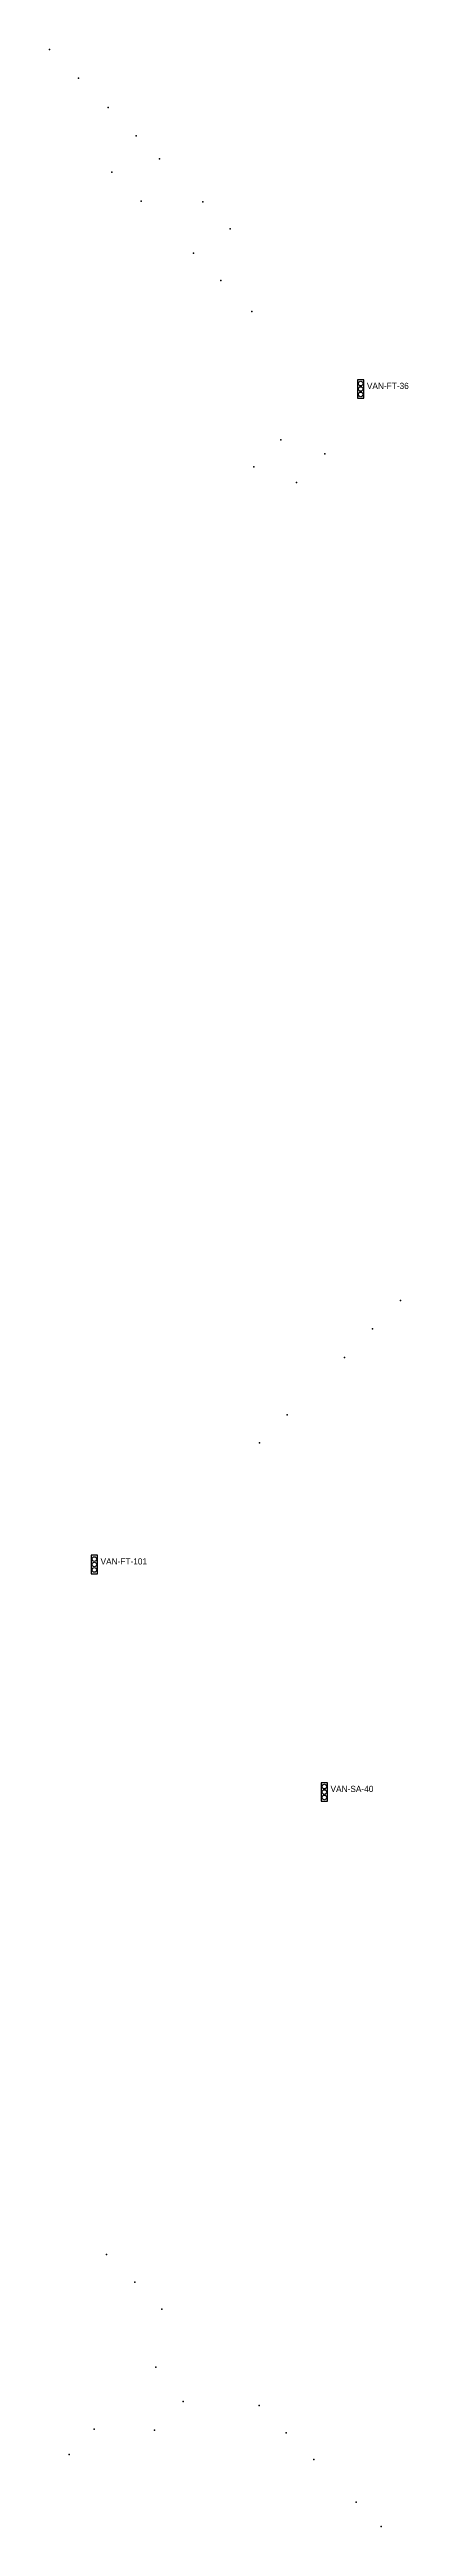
# Model space of a CAD drawing. Header units: inches. Extents: x 486474 to 494239, y 5455982 to 5460069.
# Drawn here: x 490358 to 490473, y 5457944 to 5458743 of the extents above; entities that cross this region are included whole.
import ezdxf

# ---------------------------------------------------------------- set-up
doc = ezdxf.new("R2010")
doc.units = ezdxf.units.IN
doc.header["$MEASUREMENT"] = 0
doc.layers.add('Parking Meters', color=10, linetype='Continuous')
doc.layers.add('Traffic Signals', color=10, linetype='Continuous')

msp = doc.modelspace()

# ---------------------------------------------------------------- texts
at = {"layer": 'Traffic Signals', "color": 1}
for s, p in [('VAN-FT-36', (490459.9, 5458633.79)), ('VAN-FT-101', (490373.99, 5458254.47)), ('VAN-SA-40', (490448.18, 5458181.05))]:
    msp.add_text(s, height=2, dxfattribs=at).set_placement(p)

# ---------------------------------------------------------------- linework, layer by layer
at = {"layer": 'Parking Meters', "color": 7}
for p in [(490357.54, 5458743.33), (490357.54, 5458743.33), (490366.85, 5458734.05), (490366.85, 5458734.05), (490376.4, 5458724.65), (490376.4, 5458724.65), (490385.49, 5458715.44), (490393.02, 5458708.05), (490377.6, 5458703.73), (490377.6, 5458703.73), (490387.04, 5458694.42), (490387.04, 5458694.42), (490406.99, 5458694.17), (490415.75, 5458685.51), (490415.75, 5458685.51), (490403.98, 5458677.65), (490403.98, 5458677.65), (490412.75, 5458668.77), (490412.75, 5458668.77), (490422.77, 5458658.84), (490422.77, 5458658.84), (490432.13, 5458617.42), (490432.13, 5458617.42), (490423.39, 5458608.68), (490423.39, 5458608.68), (490446.38, 5458612.82), (490446.38, 5458612.82), (490437.2, 5458603.59), (490437.2, 5458603.59), (490470.72, 5458339.63), (490470.72, 5458339.63), (490461.69, 5458330.48), (490461.69, 5458330.48), (490452.71, 5458321.31), (490452.71, 5458321.31), (490434.15, 5458302.71), (490434.15, 5458302.71), (490425.31, 5458293.78), (490425.31, 5458293.78), (490375.92, 5458031.84), (490375.92, 5458031.84), (490385.05, 5458022.86), (490385.05, 5458022.86), (490393.79, 5458014.16), (490391.84, 5457995.48), (490391.84, 5457995.48), (490400.64, 5457984.4), (490400.64, 5457984.4), (490425.16, 5457983.06), (490425.16, 5457983.06), (490371.96, 5457975.43), (490371.96, 5457975.43), (490391.43, 5457975.1), (490391.43, 5457975.1), (490433.91, 5457974.3), (490433.91, 5457974.3), (490363.87, 5457967.3), (490442.75, 5457965.61), (490456.48, 5457951.94), (490456.48, 5457951.94), (490464.5, 5457944.05)]:
    msp.add_point(p, dxfattribs=at)
at = {"layer": 'Traffic Signals', "color": 1}
for points in [[(490456.9, 5458630.79), (490458.9, 5458630.79), (490458.9, 5458636.79), (490456.9, 5458636.79)], [(490370.99, 5458251.47), (490372.99, 5458251.47), (490372.99, 5458257.47), (490370.99, 5458257.47)], [(490445.18, 5458178.05), (490447.18, 5458178.05), (490447.18, 5458184.05), (490445.18, 5458184.05)]]:
    msp.add_lwpolyline(points, close=True, dxfattribs=at)
for centre in [(490457.9, 5458635.54), (490457.9, 5458633.79), (490457.9, 5458632.04), (490371.99, 5458256.22), (490371.99, 5458254.47), (490371.99, 5458252.72), (490446.18, 5458182.8), (490446.18, 5458181.05), (490446.18, 5458179.3)]:
    msp.add_circle(centre, 0.75, dxfattribs=at)

msp.set_redraw_order([(e.dxf.handle, doc.entitydb.next_handle()) for e in msp.query("TEXT MTEXT ATTDEF DIMENSION ARC_DIMENSION")])  # texts and dimensions are drawn at this point

doc.saveas('drawing.dxf')
